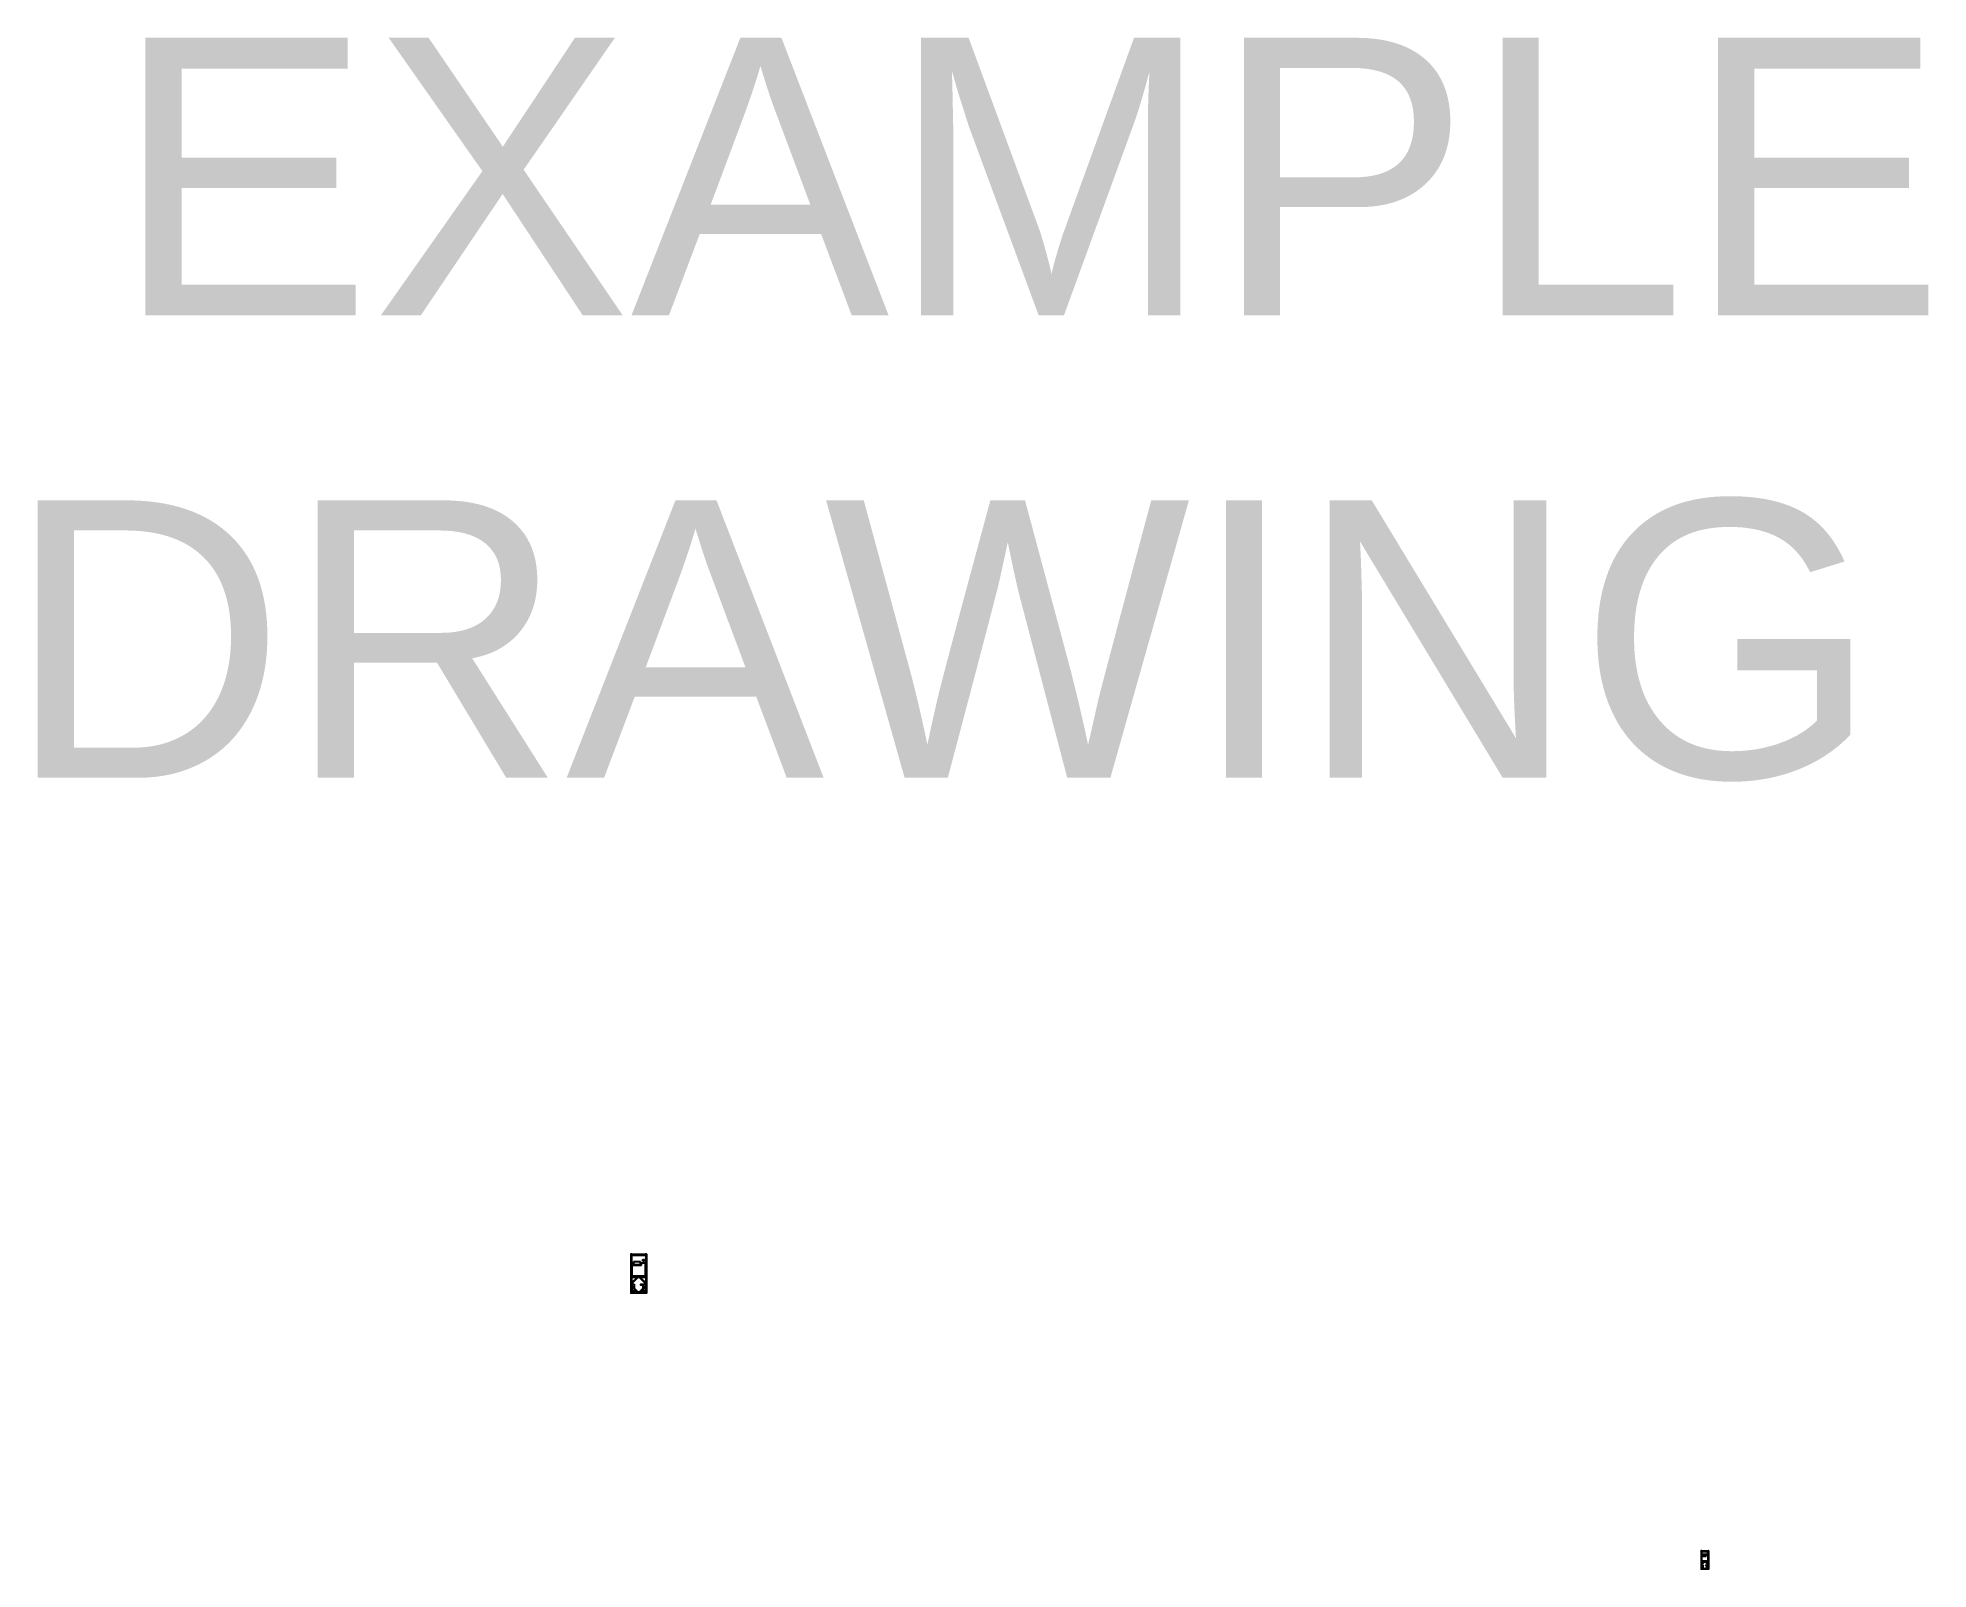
# Model space of a CAD drawing. Header units: feet. Extents: x -4 to 11692, y -2102 to 2621.
# Drawn here: x 2820 to 5890, y 134 to 2621 of the extents above; entities that cross this region are included whole.
import ezdxf

# ---------------------------------------------------------------- set-up
doc = ezdxf.new("R2010")
doc.units = ezdxf.units.FT
doc.header["$MEASUREMENT"] = 0
doc.linetypes.add('PHANTOM2', pattern=[1.25, 0.625, -0.125, 0.125, -0.125, 0.125, -0.125])
for name, color, linetype in [('G-ANNO-TEXT', 1, 'Continuous'), ('INVERTER', 7, 'Continuous'), ('X-REF', 7, 'Continuous')]:
    doc.layers.add(name, color=color, linetype=linetype)
doc.styles.add('NEI-A', font='arial.ttf')

msp = doc.modelspace()

# ---------------------------------------------------------------- texts
at = {"layer": 'G-ANNO-TEXT', "insert": (2768.5, 2621.2), "char_height": 450.671, "attachment_point": 1, "style": 'NEI-A'}
msp.add_mtext_dynamic_manual_height_columns(' EXAMPLE DRAWING', width=3344.778, gutter_width=1408.3, heights=[0], dxfattribs=at)

# ---------------------------------------------------------------- blocks, each defined once
blk = doc.blocks.new('Sungrow SG3425VD-MV')
at = {"layer": 'INVERTER', "color": 7, "linetype": 'Continuous'}
for p, q in [((-0.01, 3.95), (-0.01, 3.46)), ((0.57, 3.46), (-0.01, 3.46)), ((0, 3.46), (0, -3.46)), ((0.57, 4), (0.03, 4)), ((0.16, 3.82), (0.47, 3.82)), ((0.16, 3.81), (0.47, 3.81)), ((0.47, 3.6), (0.16, 3.6)), ((0.47, 3.58), (0.16, 3.58)), ((3.46, 3.65), (0.46, 0.65)), ((3.92, 3.65), (0.46, 0.19)), ((0.46, 3.46), (0.46, -3.46)), ((0.57, 4), (0.57, 3.46)), ((19.28, 3.98), (0.57, 3.98)), ((3.46, 3.65), (0.57, 3.65)), ((1.03, 3.34), (1.03, 2.32)), ((3.15, 3.34), (1.03, 3.34)), ((1.03, 2.32), (2.13, 2.32)), ((2.59, 2.32), (4.6, 2.32)), ((3.92, 3.65), (3.46, 3.65)), ((4.6, 3.34), (3.61, 3.34)), ((4.68, 3.65), (3.92, 3.65)), ((3.98, 1.99), (3.98, 1.04)), ((4.46, 2.01), (4, 2.01)), ((4, 1.02), (4.46, 1.02)), ((4.47, 1.04), (4.47, 1.99)), ((4.6, 2.32), (4.6, 3.34)), ((8.15, 0.19), (4.68, 3.65)), ((5.15, 3.65), (4.68, 3.65)), ((8.15, 0.65), (5.15, 3.65)), ((19.28, 3.65), (5.15, 3.65)), ((7.65, 3.65), (7.65, 3.22)), ((8.15, 3.22), (7.65, 3.22)), ((8.15, 0.65), (8.15, 3.65)), ((8.41, 3.65), (8.15, 3.65)), ((8.15, 0.65), (8.15, 0.19)), ((8.15, -0.23), (8.15, 0.23)), ((8.4, 3.65), (8.4, 3.65)), ((8.4, 3.65), (8.4, 3.65)), ((8.41, -3.66), (8.41, 3.65)), ((8.58, 3.36), (8.41, 3.36)), ((8.58, 3.29), (8.41, 3.29)), ((8.47, 3.22), (8.41, 3.22)), ((8.47, 3.65), (8.47, 3.36)), ((8.47, 3.22), (8.47, 3.29)), ((8.49, 3.29), (8.49, -3.29)), ((8.5, 3.29), (8.5, -3.29)), ((8.5, 3.28), (8.5, 3.29)), ((8.5, 3.29), (8.56, 3.24)), ((8.5, 3.29), (8.5, 3.29)), ((8.5, 3.28), (8.56, 3.23)), ((15.47, 3.24), (8.56, 3.24)), ((8.56, 3.23), (8.56, -3.29)), ((15.54, 3.29), (8.58, 3.29)), ((15.54, 3.3), (8.62, 3.3)), ((8.71, 3.65), (8.71, 3.49)), ((8.77, 3.65), (8.77, 3.49)), ((14.21, 1.49), (15.47, 1.49)), ((14.21, -3.29), (14.21, 1.49)), ((14.28, 1.43), (14.21, 1.49)), ((14.28, 1.43), (14.21, 1.49)), ((14.26, 1.44), (14.28, 1.43)), ((14.26, 1.44), (14.27, 1.43)), ((14.28, 1.43), (14.27, 1.43)), ((14.27, -3.36), (14.27, 1.43)), ((14.28, 1.43), (15.53, 1.43)), ((14.28, 1.43), (15.53, 1.43)), ((14.28, -3.36), (14.28, 1.43)), ((14.28, 1.43), (14.28, 1.43)), ((14.57, 1), (15.94, 1)), ((14.57, -2.61), (14.57, 1)), ((15.52, 3.29), (15.47, 3.24)), ((15.52, 3.29), (15.47, 3.24)), ((15.47, 1.49), (15.47, 3.24)), ((15.52, 1.44), (15.47, 1.49)), ((15.52, 1.44), (15.47, 1.49)), ((15.52, 1.44), (15.53, 1.43)), ((15.52, 1.44), (15.53, 1.43)), ((15.54, 3.3), (15.53, 3.3)), ((15.53, 1.43), (15.53, 3.3)), ((15.54, 1.43), (15.53, 1.43)), ((15.53, 1.43), (15.53, 1.43)), ((15.54, 1.43), (15.54, 3.3)), ((15.54, 3.3), (15.54, 3.29)), ((15.94, 1), (15.94, -2.61)), ((17.06, 3.02), (16.5, 3.02)), ((16.5, 3.02), (16.5, 2.1)), ((16.5, 2.1), (17.06, 2.1)), ((17.06, 2.1), (17.06, 3.02)), ((19.03, 3.49), (19.03, 3.65)), ((19.1, 3.49), (19.1, 3.65)), ((19.39, 3.36), (19.23, 3.36)), ((19.39, 3.29), (19.23, 3.29)), ((19.81, 4), (19.28, 4)), ((19.28, 4), (19.28, 3.46)), ((19.86, 3.46), (19.28, 3.46)), ((19.37, 3.82), (19.68, 3.82)), ((19.37, 3.81), (19.68, 3.81)), ((19.68, 3.6), (19.37, 3.6)), ((19.68, 3.58), (19.37, 3.58)), ((19.39, -3.46), (19.39, 3.46)), ((19.85, -3.46), (19.85, 3.46)), ((19.86, 3.95), (19.86, 3.46)), ((-0.01, -3.46), (-0.01, -3.95)), ((0.57, -3.46), (-0.01, -3.46)), ((-0.01, -3.95), (-0.01, -3.96)), ((0.02, -3.46), (0.57, -3.46)), ((0.02, -4), (0.03, -4)), ((0.57, -4), (0.03, -4)), ((0.15, -3.81), (0.47, -3.81)), ((0.16, -3.58), (0.47, -3.58)), ((0.16, -3.6), (0.47, -3.6)), ((0.48, -3.6), (0.16, -3.6)), ((0.47, -3.81), (0.16, -3.81)), ((0.47, -3.82), (0.16, -3.82)), ((0.46, -0.19), (3.92, -3.65)), ((0.46, -0.65), (3.46, -3.65)), ((0.57, -3.46), (0.57, -3.96)), ((0.57, -3.46), (0.57, -4)), ((3.46, -3.65), (0.57, -3.65)), ((19.28, -3.98), (0.57, -3.98)), ((1.03, -2.32), (1.03, -3.34)), ((2.13, -2.32), (1.03, -2.32)), ((1.03, -3.34), (3.15, -3.34)), ((4.6, -2.32), (2.59, -2.32)), ((3.92, -3.65), (3.46, -3.65)), ((3.61, -3.34), (4.6, -3.34)), ((4.68, -3.65), (3.92, -3.65)), ((4.6, -3.34), (4.6, -2.32)), ((4.68, -3.65), (8.15, -0.19)), ((5.15, -3.65), (4.68, -3.65)), ((5.15, -3.65), (8.15, -0.65)), ((8.15, -3.65), (5.15, -3.65)), ((8.15, -0.19), (8.15, -0.65)), ((8.15, -3.66), (8.15, -0.65)), ((8.39, -3.66), (8.15, -3.66)), ((8.41, -3.29), (8.58, -3.29)), ((8.41, -3.36), (8.58, -3.36)), ((19.28, -3.65), (8.41, -3.65)), ((8.49, -3.37), (8.49, -3.36)), ((8.49, -3.37), (8.62, -3.37)), ((8.62, -3.3), (14.21, -3.3)), ((8.71, -3.49), (8.71, -3.65)), ((8.72, -3.36), (14.28, -3.36)), ((8.73, -3.37), (14.28, -3.37)), ((8.77, -3.49), (8.77, -3.65)), ((14.26, -3.35), (14.21, -3.29)), ((14.26, -3.35), (14.21, -3.3)), ((14.26, -3.35), (14.27, -3.36)), ((14.26, -3.35), (14.27, -3.36)), ((14.28, -3.36), (14.27, -3.36)), ((14.28, -3.37), (14.28, -3.36)), ((15.94, -2.61), (14.57, -2.61)), ((19.03, -3.65), (19.03, -3.49)), ((19.1, -3.65), (19.1, -3.49)), ((19.23, -3.29), (19.39, -3.29)), ((19.23, -3.36), (19.39, -3.36)), ((19.83, -3.46), (19.28, -3.46)), ((19.86, -3.46), (19.28, -3.46)), ((19.28, -3.46), (19.28, -3.96)), ((19.28, -3.46), (19.28, -4)), ((19.81, -4), (19.28, -4)), ((19.36, -3.6), (19.68, -3.6)), ((19.37, -3.58), (19.68, -3.58)), ((19.37, -3.6), (19.68, -3.6)), ((19.69, -3.81), (19.37, -3.81)), ((19.68, -3.81), (19.37, -3.81)), ((19.68, -3.82), (19.37, -3.82)), ((19.81, -4), (19.83, -4)), ((19.86, -3.46), (19.86, -3.95)), ((19.86, -3.96), (19.86, -3.95))]:
    blk.add_line(p, q, dxfattribs=at)
for centre, radius, start, end in [((0.03, 3.95), 0.0475, 90, 180), ((0.03, 3.95), 0.0475, 151.45958, 155.67957), ((0.03, 3.95), 0.0475, 127.03974, 131.50252), ((0.03, 3.95), 0.0475, 139.20589, 143.63099), ((0.03, 3.95), 0.0475, 114.91098, 118.87176), ((0.32, 3.7), 0.22, 155.27463, 204.72537), ((0.16, 3.78), 0.0492, 90, 155.27463), ((0.32, 3.7), 0.203, 155.27463, 204.72537), ((0.16, 3.63), 0.0492, 204.72537, 270), ((0.16, 3.78), 0.0328, 90, 155.27463), ((0.16, 3.63), 0.0328, 204.72537, 270), ((0.47, 3.78), 0.0492, 24.72537, 90), ((0.47, 3.78), 0.0328, 24.72537, 90), ((0.47, 3.63), 0.0328, 270, 335.27463), ((0.47, 3.63), 0.0492, 270, 335.27463), ((0.32, 3.7), 0.203, 335.27463, 24.72537), ((0.32, 3.7), 0.22, 335.27463, 24.72537), ((4, 1.99), 0.0164, 90, 180), ((4, 1.04), 0.0164, 180, 270), ((4.46, 1.99), 0.0164, 0, 90), ((4.46, 1.04), 0.0164, 270, 0), ((8.39, 3.65), 0.0105, 0, 12.63844), ((8.39, 3.65), 0.00524, 0, 25.95043), ((8.58, 3.49), 0.197, 270, 0), ((8.58, 3.49), 0.131, 270, 0), ((19.23, 3.49), 0.197, 180, 270), ((19.23, 3.49), 0.131, 180, 270), ((19.53, 3.7), 0.22, 155.27463, 204.72537), ((19.37, 3.78), 0.0492, 90, 155.27463), ((19.53, 3.7), 0.203, 155.27463, 204.72537), ((19.37, 3.63), 0.0492, 204.72537, 270), ((19.37, 3.78), 0.0328, 90, 155.27463), ((19.37, 3.63), 0.0328, 204.72537, 270), ((19.68, 3.78), 0.0492, 24.72537, 90), ((19.68, 3.78), 0.0328, 24.72537, 90), ((19.68, 3.63), 0.0328, 270, 335.27463), ((19.68, 3.63), 0.0492, 270, 335.27463), ((19.53, 3.7), 0.203, 335.27463, 24.72537), ((19.53, 3.7), 0.22, 335.27463, 24.72537), ((19.81, 3.95), 0.0475, 0, 90), ((0.03, -3.95), 0.0475, 180, 270), ((0.02, -3.96), 0.0328, 180, 270), ((0.32, -3.7), 0.22, 155.27463, 204.72537), ((0.16, -3.63), 0.0492, 90, 155.27463), ((0.32, -3.7), 0.203, 154.37732, 205.62267), ((0.32, -3.7), 0.203, 155.27463, 204.72537), ((0.16, -3.78), 0.0492, 204.72537, 270), ((0.16, -3.63), 0.0328, 90, 155.27463), ((0.16, -3.78), 0.0328, 204.72537, 270), ((0.47, -3.63), 0.0492, 24.72537, 90), ((0.47, -3.63), 0.0328, 24.72537, 90), ((0.47, -3.78), 0.0328, 270, 335.27463), ((0.47, -3.78), 0.0492, 270, 335.27463), ((0.32, -3.7), 0.203, 334.37732, 25.62267), ((0.32, -3.7), 0.203, 335.27463, 24.72537), ((0.32, -3.7), 0.22, 335.27463, 24.72537), ((8.58, -3.49), 0.197, 0, 90), ((8.58, -3.49), 0.131, 0, 90), ((19.23, -3.49), 0.197, 90, 180), ((19.23, -3.49), 0.131, 90, 180), ((19.53, -3.7), 0.22, 155.27463, 204.72537), ((19.37, -3.63), 0.0492, 90, 155.27463), ((19.53, -3.7), 0.203, 154.37732, 205.62267), ((19.53, -3.7), 0.203, 155.27463, 204.72537), ((19.37, -3.78), 0.0492, 204.72537, 270), ((19.37, -3.63), 0.0328, 90, 155.27463), ((19.37, -3.78), 0.0328, 204.72537, 270), ((19.68, -3.63), 0.0492, 24.72537, 90), ((19.68, -3.63), 0.0328, 24.72537, 90), ((19.68, -3.78), 0.0328, 270, 335.27463), ((19.68, -3.78), 0.0492, 270, 335.27463), ((19.53, -3.7), 0.203, 334.37732, 25.62267), ((19.53, -3.7), 0.203, 335.27463, 24.72537), ((19.53, -3.7), 0.22, 335.27463, 24.72537), ((19.81, -3.95), 0.0475, 270, 0), ((19.83, -3.96), 0.0328, 270, 0)]:
    blk.add_arc(centre, radius, start, end, dxfattribs=at)

# ---------------------------------------------------------------- block references
at = {"layer": 'X-REF', "linetype": 'PHANTOM2', "rotation": 270}
for p, xscale, yscale, zscale in [((3796, 582.3, -10934.5), -3.189167374272442, 3.189167374272442, 3.189167374272442), ((5527.5, 133.9, -12459.2), -1.48873790567373, 1.48873790567373, 1.48873790567373)]:
    msp.add_blockref('Sungrow SG3425VD-MV', p, dxfattribs=dict(at, xscale=xscale, yscale=yscale, zscale=zscale))

msp.set_redraw_order([(e.dxf.handle, doc.entitydb.next_handle()) for e in msp.query("TEXT MTEXT ATTDEF DIMENSION ARC_DIMENSION")])  # texts and dimensions are drawn at this point

doc.saveas('drawing.dxf')
